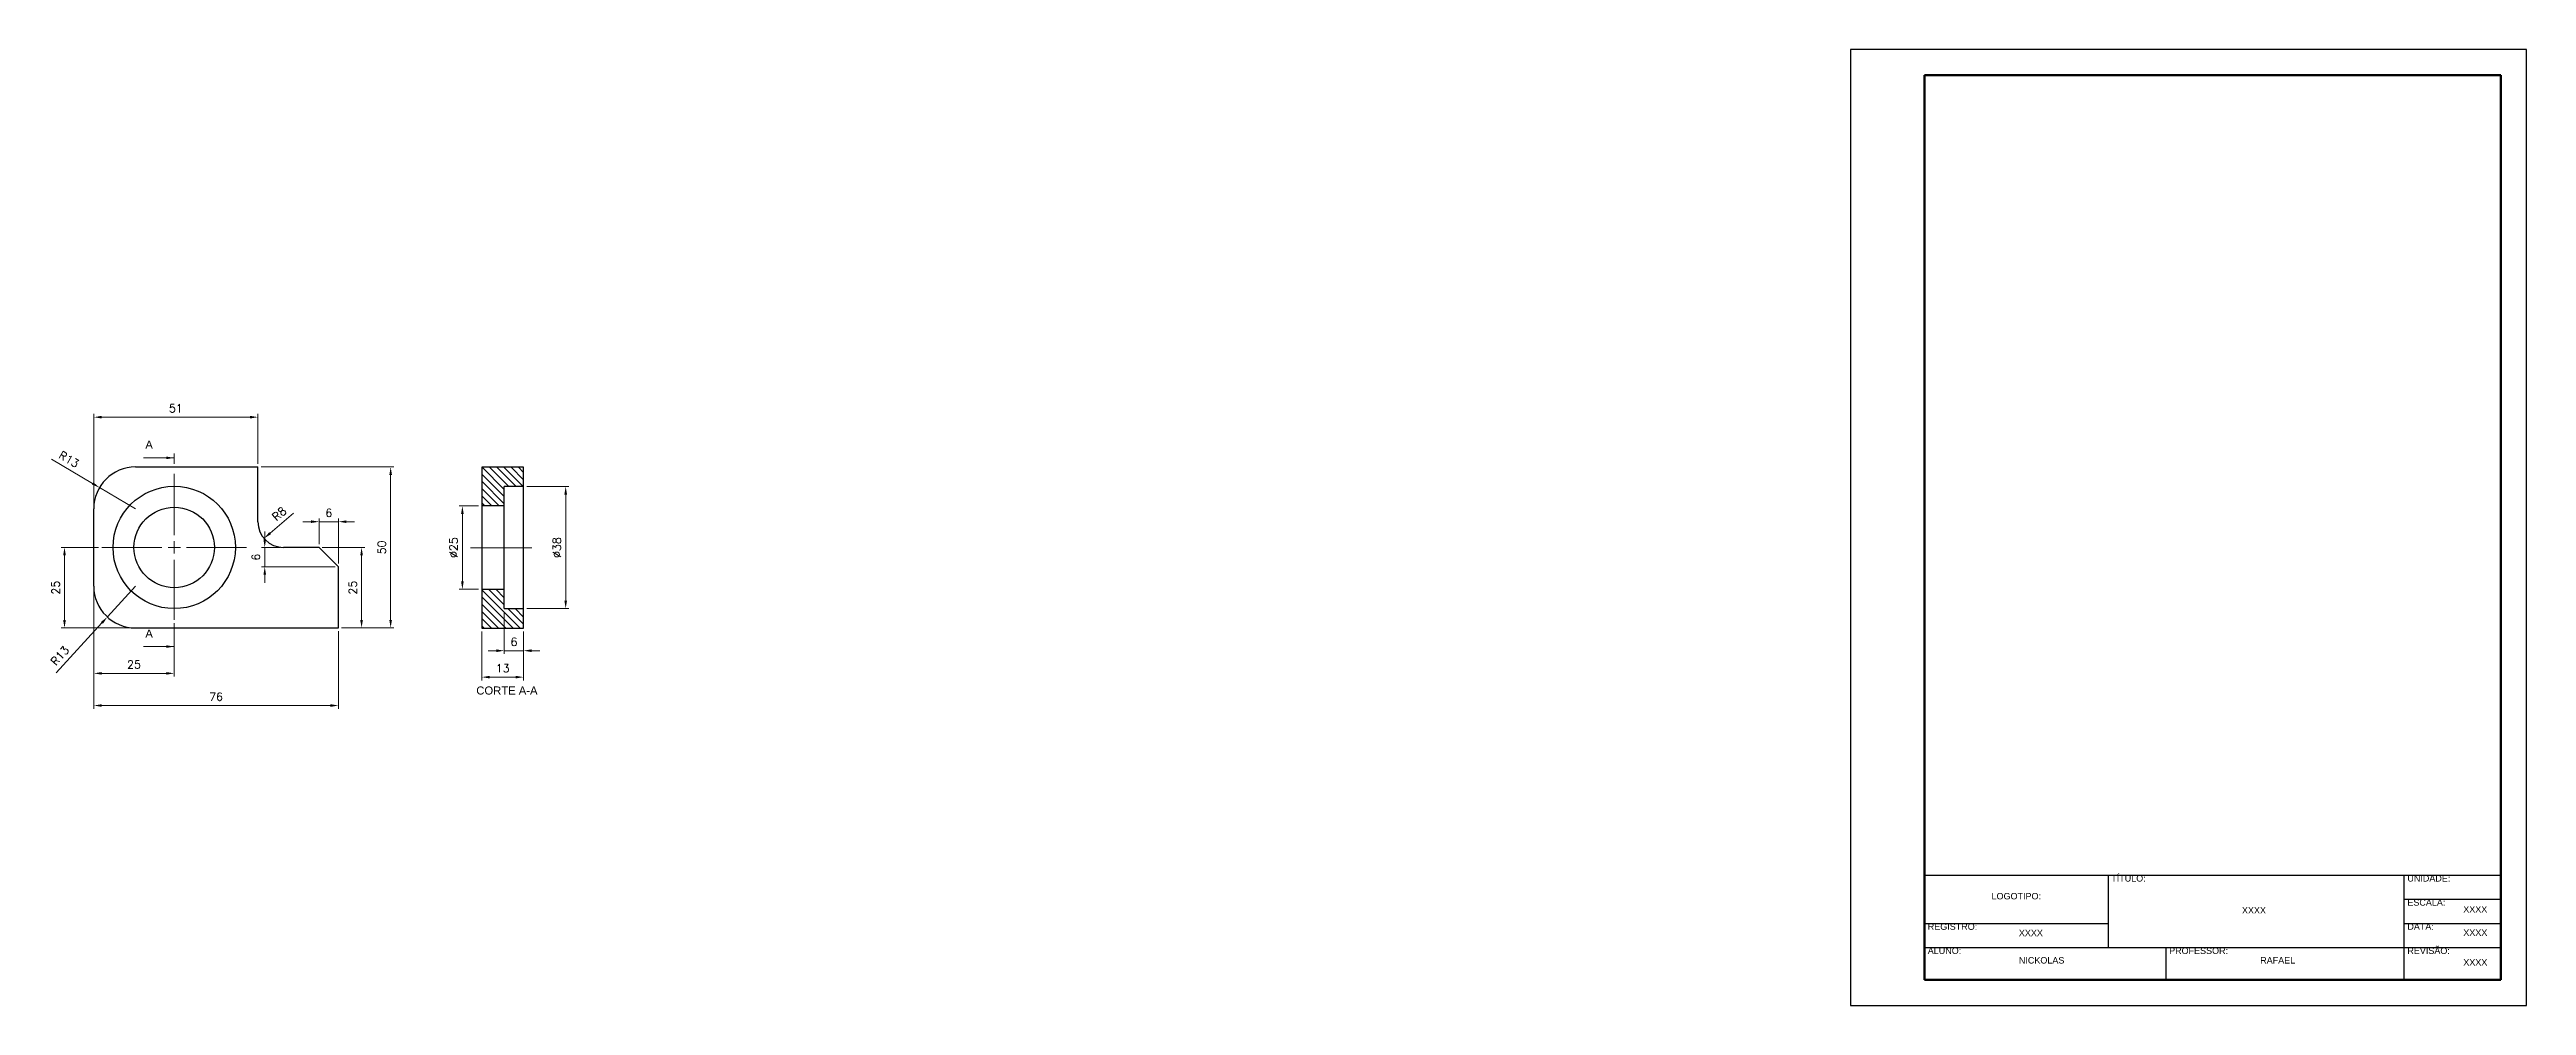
# Model space of a CAD drawing. Header units: millimetres. Extents: x 3710 to 4794, y 1527 to 1831.
# Drawn here: x 3710 to 4479, y 1527 to 1824 of the extents above; entities that cross this region are included whole.
import ezdxf

# ---------------------------------------------------------------- set-up
doc = ezdxf.new("R2010")
doc.units = ezdxf.units.MM
doc.linetypes.add('CENTER', pattern=[50.8, 31.75, -6.35, 6.35, -6.35])
doc.linetypes.add('CENTER2', pattern=[28.575, 19.05, -3.175, 3.175, -3.175])
for name, color, linetype, lineweight in [('CENTRO', 1, 'CENTER', 5), ('CONTORNO 1', 3, 'Continuous', 25), ('CONTORNO 2', 4, 'Continuous', 30), ('CONTORNO 3', 6, 'Continuous', 50), ('COTA', 1, 'Continuous', 13), ('HACHURA', 1, 'Continuous', 13), ('TEXTO 1', 2, 'Continuous', 25), ('TEXTO 2', 3, 'Continuous', 25)]:
    doc.layers.add(name, color=color, linetype=linetype, lineweight=lineweight)
doc.styles.add('ROMANS', font='romans.shx')
doc.styles.get("Standard").update_dxf_attribs({"font": 'arial.ttf'})
doc.dimstyles.new('Padrão', dxfattribs={"dimtxt": 2.5, "dimasz": 2.5, "dimexe": 1, "dimexo": 1, "dimgap": 1.5, "dimtad": 1, "dimdsep": 46, "dimtxsty": 'ROMANS', "dimblk1": 'ARCHTICK', "dimblk2": 'OBLIQUE', "dimcen": 2.5, "dimclrd": 1, "dimclre": 1, "dimclrt": 2, "dimadec": 0, "dimazin": 2, "dimtfac": 1, "dimtmove": 0, "dimatfit": 3, "dimfxl": 0, "dimlwd": -1, "dimlwe": -1, "dimarcsym": 0})

msp = doc.modelspace()

# ---------------------------------------------------------------- texts
at = {"layer": 'TEXTO 1', "attachment_point": 1}
for s, insert, char_height in [('{\\W1.288224; }              A{\\H1.5x; }', (3724.592, 1702.774), 2.5), ('{\\W1.288224; }              A{\\H1.5x; }', (3724.592, 1644.084), 2.5), ('{\\W1.288224; }CORTE A-A{\\H1.51774x; }', (3840.997, 1626.388), 2.5), ('{\\W1.288224; }XXXX{\\H1.5x; }', (4389.776, 1557.868), 2), ('{\\W1.288224; }XXXX{\\H1.5x; }', (4458.528, 1558.129), 2), ('{\\W1.288224; }XXXX{\\H1.5x; }', (4320.466, 1550.812), 2), ('{\\W1.288224; }XXXX{\\H1.5x; }', (4458.542, 1550.91), 2), ('{\\W1.288224; }NICKOLAS{\\H1.51774x; }', (4320.466, 1542.316), 2), ('{\\W1.288224; }RAFAEL{\\H1.5x; }', (4395.446, 1542.316), 2), ('{\\W1.288224; }XXXX{\\H1.5x; }', (4458.545, 1541.681), 2)]:
    msp.add_mtext_dynamic_manual_height_columns(s, width=74.98, gutter_width=653.196, heights=[0], dxfattribs=dict(at, insert=insert, char_height=char_height))
at = {"layer": 'TEXTO 2', "char_height": 2}
for s, width, insert, attachment_point in [('LOGOTIPO:', 57, (4320.661, 1561.225), 5), ('{\\W1.288224; }TÍTULO:{\\H1.75239x; }', 57, (4349.161, 1567.786), 1), ('{\\W1.288224; }UNIDADE:{\\H1.5x; }', 57, (4441.161, 1567.786), 1), ('{\\W1.288224; }ESCALA:{\\H1.51705x; }', 57, (4441.161, 1560.286), 1), ('{\\W1.288224; }REGISTRO:{\\H1.51774x; }', 57, (4292.161, 1552.786), 1), ('{\\W1.288224; }DATA:{\\H1.5x; }', 57, (4441.161, 1552.786), 1), ('{\\W1.288224; }ALUNO:{\\H1.51774x; }', 74.98, (4292.161, 1545.286), 1), ('{\\W1.288224; }PROFESSOR:{\\H1.51774x; }', 74.98, (4367.141, 1545.286), 1), ('{\\W1.288224; }REVISÃO:{\\H1.71896x; }', 57, (4441.161, 1545.286), 1)]:
    msp.add_mtext_dynamic_manual_height_columns(s, width=width, gutter_width=653.196, heights=[0], dxfattribs=dict(at, insert=insert, attachment_point=attachment_point))

# ---------------------------------------------------------------- blocks, each defined once
blk = doc.blocks.new('*U8')
at = {"layer": 'CENTRO', "color": 0, "linetype": 'CENTER2'}
blk.add_line((-10, 0), (10, 0), dxfattribs=at)
blk = doc.blocks.new('*U9')
at = {"layer": 'CENTRO', "color": 0, "linetype": 'CENTER2'}
for p, q in [((0, 3.8), (0, 30.06)), ((-22.5, 0), (-3.8, 0)), ((3.8, 0), (22.5, 0)), ((0, -22.5), (0, -3.8))]:
    blk.add_line(p, q, dxfattribs=at)
at = {"layer": 'CENTRO', "color": 0, "linetype": 'Continuous'}
for p, q in [((-1.9, 0), (1.9, 0)), ((0, -1.9), (0, 1.9))]:
    blk.add_line(p, q, dxfattribs=at)
blk = doc.blocks.new('*D10')
at = {"layer": 'COTA', "color": 1}
for p, q in [((3723.4, 1682.59), (3723.4, 1711.06)), ((3771.9, 1710.06), (3725.9, 1710.06)), ((3774.4, 1695.59), (3774.4, 1711.06))]:
    blk.add_line(p, q, dxfattribs=at)
for points in [[(3725.9, 1710.48), (3725.9, 1709.65), (3723.4, 1710.06)], [(3771.9, 1710.48), (3771.9, 1709.65), (3774.4, 1710.06)]]:
    blk.add_solid(points, dxfattribs=at)
at = {"layer": 'Defpoints', "color": 0}
for p in [(3723.4, 1710.06), (3774.4, 1694.59), (3723.4, 1681.59)]:
    blk.add_point(p, dxfattribs=at)
at = {"layer": 'COTA', "color": 2, "insert": (3748.9, 1712.81), "char_height": 2.5, "attachment_point": 5, "style": 'ROMANS'}
blk.add_mtext('51', dxfattribs=at)
blk = doc.blocks.new('_ArchTick')
at = {"color": 0, "linetype": 'ByBlock', "const_width": 0.15}
blk.add_lwpolyline([(-0.5, -0.5), (0.5, 0.5)], dxfattribs=at)
blk = doc.blocks.new('_Oblique')
at = {"color": 0, "linetype": 'ByBlock', "lineweight": -2}
blk.add_line((-0.5, -0.5), (0.5, 0.5), dxfattribs=at)
blk = doc.blocks.new('*D11')
at = {"layer": 'COTA', "color": 1}
for p, q in [((3723.4, 1656.59), (3723.4, 1629.47)), ((3748.4, 1646.09), (3748.4, 1629.47)), ((3725.9, 1630.47), (3745.9, 1630.47))]:
    blk.add_line(p, q, dxfattribs=at)
for points in [[(3725.9, 1630.89), (3725.9, 1630.06), (3723.4, 1630.47)], [(3745.9, 1630.89), (3745.9, 1630.06), (3748.4, 1630.47)]]:
    blk.add_solid(points, dxfattribs=at)
at = {"layer": 'Defpoints', "color": 0}
for p in [(3723.4, 1657.59), (3748.4, 1647.09), (3748.4, 1630.47)]:
    blk.add_point(p, dxfattribs=at)
at = {"layer": 'COTA', "color": 2, "insert": (3735.9, 1633.22), "char_height": 2.5, "attachment_point": 5, "style": 'ROMANS'}
blk.add_mtext('25', dxfattribs=at)
blk = doc.blocks.new('*D12')
at = {"layer": 'COTA', "color": 1}
for p, q in [((3723.4, 1643.59), (3723.4, 1619.47)), ((3799.4, 1643.59), (3799.4, 1619.47)), ((3796.9, 1620.47), (3725.9, 1620.47))]:
    blk.add_line(p, q, dxfattribs=at)
for points in [[(3725.9, 1620.89), (3725.9, 1620.06), (3723.4, 1620.47)], [(3796.9, 1620.89), (3796.9, 1620.06), (3799.4, 1620.47)]]:
    blk.add_solid(points, dxfattribs=at)
at = {"layer": 'Defpoints', "color": 0}
for p in [(3723.4, 1644.59), (3799.4, 1644.59), (3723.4, 1620.47)]:
    blk.add_point(p, dxfattribs=at)
at = {"layer": 'COTA', "color": 2, "insert": (3761.4, 1623.22), "char_height": 2.5, "attachment_point": 5, "style": 'ROMANS'}
blk.add_mtext('76', dxfattribs=at)
blk = doc.blocks.new('*D13')
at = {"layer": 'COTA', "color": 1}
for p, q in [((3724.9, 1669.59), (3713.31, 1669.59)), ((3714.31, 1647.09), (3714.31, 1667.09)), ((3735.4, 1644.59), (3713.31, 1644.59))]:
    blk.add_line(p, q, dxfattribs=at)
for points in [[(3713.89, 1667.09), (3714.72, 1667.09), (3714.31, 1669.59)], [(3713.89, 1647.09), (3714.72, 1647.09), (3714.31, 1644.59)]]:
    blk.add_solid(points, dxfattribs=at)
at = {"layer": 'Defpoints', "color": 0}
for p in [(3714.31, 1669.59), (3725.9, 1669.59), (3736.4, 1644.59)]:
    blk.add_point(p, dxfattribs=at)
at = {"layer": 'COTA', "color": 2, "insert": (3711.56, 1657.09), "char_height": 2.5, "attachment_point": 5, "rotation": 90, "style": 'ROMANS'}
blk.add_mtext('25', dxfattribs=at)
blk = doc.blocks.new('*D14')
at = {"layer": 'COTA', "color": 1}
for p, q in [((3710.25, 1697.01), (3723.04, 1689.46)), ((3736.4, 1681.59), (3725.2, 1688.19))]:
    blk.add_line(p, q, dxfattribs=at)
blk.add_solid([(3723.26, 1689.82), (3722.83, 1689.1), (3725.2, 1688.19)], dxfattribs=at)
at = {"layer": 'Defpoints', "color": 0}
for p in [(3725.2, 1688.19), (3736.4, 1681.59)]:
    blk.add_point(p, dxfattribs=at)
at = {"layer": 'COTA', "color": 2, "insert": (3715.7, 1696.98), "char_height": 2.5, "attachment_point": 5, "rotation": 329.47612, "style": 'ROMANS'}
blk.add_mtext('R13', dxfattribs=at)
blk = doc.blocks.new('*D15')
at = {"layer": 'COTA', "color": 1}
for p, q in [((3736.4, 1657.59), (3727.62, 1648)), ((3711.73, 1630.6), (3725.94, 1646.15))]:
    blk.add_line(p, q, dxfattribs=at)
blk.add_solid([(3725.63, 1646.43), (3726.25, 1645.87), (3727.62, 1648)], dxfattribs=at)
at = {"layer": 'Defpoints', "color": 0}
for p in [(3736.4, 1657.59), (3727.62, 1648)]:
    blk.add_point(p, dxfattribs=at)
at = {"layer": 'COTA', "color": 2, "insert": (3712.88, 1635.94), "char_height": 2.5, "attachment_point": 5, "rotation": 47.57022, "style": 'ROMANS'}
blk.add_mtext('R13', dxfattribs=at)
blk = doc.blocks.new('*D16')
at = {"layer": 'COTA', "color": 1}
for p, q in [((3794.4, 1669.59), (3807.6, 1669.59)), ((3806.6, 1667.09), (3806.6, 1647.09)), ((3800.4, 1644.59), (3807.6, 1644.59))]:
    blk.add_line(p, q, dxfattribs=at)
for points in [[(3806.18, 1667.09), (3807.01, 1667.09), (3806.6, 1669.59)], [(3806.18, 1647.09), (3807.01, 1647.09), (3806.6, 1644.59)]]:
    blk.add_solid(points, dxfattribs=at)
at = {"layer": 'Defpoints', "color": 0}
for p in [(3793.4, 1669.59), (3799.4, 1644.59), (3806.6, 1644.59)]:
    blk.add_point(p, dxfattribs=at)
at = {"layer": 'COTA', "color": 2, "insert": (3803.85, 1657.09), "char_height": 2.5, "attachment_point": 5, "rotation": 90, "style": 'ROMANS'}
blk.add_mtext('25', dxfattribs=at)
blk = doc.blocks.new('*D17')
at = {"layer": 'COTA', "color": 1}
for p, q in [((3775.4, 1694.59), (3816.63, 1694.59)), ((3815.63, 1692.09), (3815.63, 1647.09)), ((3800.4, 1644.59), (3816.63, 1644.59))]:
    blk.add_line(p, q, dxfattribs=at)
for points in [[(3815.22, 1692.09), (3816.05, 1692.09), (3815.63, 1694.59)], [(3815.22, 1647.09), (3816.05, 1647.09), (3815.63, 1644.59)]]:
    blk.add_solid(points, dxfattribs=at)
at = {"layer": 'Defpoints', "color": 0}
for p in [(3774.4, 1694.59), (3799.4, 1644.59), (3815.63, 1644.59)]:
    blk.add_point(p, dxfattribs=at)
at = {"layer": 'COTA', "color": 2, "insert": (3812.88, 1669.59), "char_height": 2.5, "attachment_point": 5, "rotation": 90, "style": 'ROMANS'}
blk.add_mtext('50', dxfattribs=at)
blk = doc.blocks.new('*D18')
at = {"layer": 'COTA', "color": 1}
blk.add_line((3785.48, 1680.21), (3778.2, 1674.03), dxfattribs=at)
blk.add_solid([(3777.93, 1674.35), (3778.47, 1673.71), (3776.3, 1672.41)], dxfattribs=at)
at = {"layer": 'Defpoints', "color": 0}
for p in [(3782.4, 1677.59), (3776.3, 1672.41)]:
    blk.add_point(p, dxfattribs=at)
at = {"layer": 'COTA', "color": 2, "insert": (3781.02, 1680.03), "char_height": 2.5, "attachment_point": 5, "rotation": 40.33419, "style": 'ROMANS'}
blk.add_mtext('R8', dxfattribs=at)
blk = doc.blocks.new('*D19')
at = {"layer": 'COTA', "color": 1}
for p, q in [((3776.52, 1672.09), (3776.52, 1674.59)), ((3781.4, 1669.59), (3775.52, 1669.59)), ((3798.4, 1663.59), (3775.52, 1663.59)), ((3776.52, 1669.59), (3776.52, 1663.59)), ((3776.52, 1661.09), (3776.52, 1658.59))]:
    blk.add_line(p, q, dxfattribs=at)
for points in [[(3776.11, 1672.09), (3776.94, 1672.09), (3776.52, 1669.59)], [(3776.11, 1661.09), (3776.94, 1661.09), (3776.52, 1663.59)]]:
    blk.add_solid(points, dxfattribs=at)
at = {"layer": 'Defpoints', "color": 0}
for p in [(3776.52, 1663.59), (3782.4, 1669.59), (3799.4, 1663.59)]:
    blk.add_point(p, dxfattribs=at)
at = {"layer": 'COTA', "color": 2, "insert": (3773.77, 1666.59), "char_height": 2.5, "attachment_point": 5, "rotation": 90, "style": 'ROMANS'}
blk.add_mtext('6', dxfattribs=at)
blk = doc.blocks.new('*D20')
at = {"layer": 'COTA', "color": 1}
for p, q in [((3790.9, 1677.59), (3788.4, 1677.59)), ((3793.4, 1670.59), (3793.4, 1678.59)), ((3799.4, 1677.59), (3793.4, 1677.59)), ((3799.4, 1664.59), (3799.4, 1678.59)), ((3801.9, 1677.59), (3804.4, 1677.59))]:
    blk.add_line(p, q, dxfattribs=at)
for points in [[(3790.9, 1678.01), (3790.9, 1677.18), (3793.4, 1677.59)], [(3801.9, 1678.01), (3801.9, 1677.18), (3799.4, 1677.59)]]:
    blk.add_solid(points, dxfattribs=at)
at = {"layer": 'Defpoints', "color": 0}
for p in [(3793.4, 1677.59), (3793.4, 1669.59), (3799.4, 1663.59)]:
    blk.add_point(p, dxfattribs=at)
at = {"layer": 'COTA', "color": 2, "insert": (3796.4, 1680.34), "char_height": 2.5, "attachment_point": 5, "style": 'ROMANS'}
blk.add_mtext('6', dxfattribs=at)
blk = doc.blocks.new('*D21')
at = {"layer": 'COTA', "color": 1}
for p, q in [((3842.94, 1682.49), (3836.92, 1682.49)), ((3837.92, 1679.99), (3837.92, 1659.09)), ((3842.94, 1656.59), (3836.92, 1656.59))]:
    blk.add_line(p, q, dxfattribs=at)
for points in [[(3837.51, 1679.99), (3838.34, 1679.99), (3837.92, 1682.49)], [(3837.51, 1659.09), (3838.34, 1659.09), (3837.92, 1656.59)]]:
    blk.add_solid(points, dxfattribs=at)
at = {"layer": 'Defpoints', "color": 0}
for p in [(3843.94, 1682.49), (3837.92, 1656.59), (3843.94, 1656.59)]:
    blk.add_point(p, dxfattribs=at)
at = {"layer": 'COTA', "color": 2, "insert": (3835.17, 1669.54), "char_height": 2.5, "attachment_point": 5, "rotation": 90, "style": 'ROMANS'}
blk.add_mtext('%%C25', dxfattribs=at)
blk = doc.blocks.new('*D22')
at = {"layer": 'COTA', "color": 1}
for p, q in [((3857.94, 1688.49), (3871.01, 1688.49)), ((3870.01, 1685.99), (3870.01, 1653.09)), ((3857.94, 1650.59), (3871.01, 1650.59))]:
    blk.add_line(p, q, dxfattribs=at)
for points in [[(3869.6, 1685.99), (3870.43, 1685.99), (3870.01, 1688.49)], [(3869.6, 1653.09), (3870.43, 1653.09), (3870.01, 1650.59)]]:
    blk.add_solid(points, dxfattribs=at)
at = {"layer": 'Defpoints', "color": 0}
for p in [(3856.94, 1688.49), (3856.94, 1650.59), (3870.01, 1650.59)]:
    blk.add_point(p, dxfattribs=at)
at = {"layer": 'COTA', "color": 2, "insert": (3867.26, 1669.54), "char_height": 2.5, "attachment_point": 5, "rotation": 90, "style": 'ROMANS'}
blk.add_mtext('%%C38', dxfattribs=at)
blk = doc.blocks.new('*D23')
at = {"layer": 'COTA', "color": 1}
for p, q in [((3843.94, 1643.49), (3843.94, 1628.29)), ((3856.94, 1643.49), (3856.94, 1628.29)), ((3846.44, 1629.29), (3854.44, 1629.29))]:
    blk.add_line(p, q, dxfattribs=at)
for points in [[(3846.44, 1629.71), (3846.44, 1628.88), (3843.94, 1629.29)], [(3854.44, 1629.71), (3854.44, 1628.88), (3856.94, 1629.29)]]:
    blk.add_solid(points, dxfattribs=at)
at = {"layer": 'Defpoints', "color": 0}
for p in [(3843.94, 1644.49), (3856.94, 1644.49), (3856.94, 1629.29)]:
    blk.add_point(p, dxfattribs=at)
at = {"layer": 'COTA', "color": 2, "insert": (3850.44, 1632.04), "char_height": 2.5, "attachment_point": 5, "style": 'ROMANS'}
blk.add_mtext('13', dxfattribs=at)
blk = doc.blocks.new('*D24')
at = {"layer": 'COTA', "color": 1}
for p, q in [((3850.94, 1649.59), (3850.94, 1636.51)), ((3856.94, 1643.49), (3856.94, 1636.51)), ((3848.44, 1637.51), (3845.94, 1637.51)), ((3856.94, 1637.51), (3850.94, 1637.51)), ((3859.44, 1637.51), (3861.94, 1637.51))]:
    blk.add_line(p, q, dxfattribs=at)
for points in [[(3848.44, 1637.93), (3848.44, 1637.09), (3850.94, 1637.51)], [(3859.44, 1637.93), (3859.44, 1637.09), (3856.94, 1637.51)]]:
    blk.add_solid(points, dxfattribs=at)
at = {"layer": 'Defpoints', "color": 0}
for p in [(3850.94, 1650.59), (3856.94, 1644.49), (3850.94, 1637.51)]:
    blk.add_point(p, dxfattribs=at)
at = {"layer": 'COTA', "color": 2, "insert": (3853.94, 1640.26), "char_height": 2.5, "attachment_point": 5, "style": 'ROMANS'}
blk.add_mtext('6', dxfattribs=at)

# ---------------------------------------------------------------- dimensions: what is measured, and where the dimension line sits
at = {"layer": 'COTA'}
for base, p1, p2, picture, middle in [((3723.396, 1710.064), (3774.396, 1694.591), (3723.396, 1681.591), '*D10', (3748.896, 1712.814)), ((3793.396, 1677.594), (3799.396, 1663.591), (3793.396, 1669.591), '*D20', (3796.396, 1680.344)), ((3748.396, 1630.474), (3723.396, 1657.591), (3748.396, 1647.091), '*D11', (3735.896, 1633.224)), ((3850.939, 1637.511), (3856.939, 1644.489), (3850.939, 1650.591), '*D24', (3853.939, 1640.261)), ((3723.396, 1620.474), (3799.396, 1644.591), (3723.396, 1644.591), '*D12', (3761.396, 1623.224)), ((3856.939, 1629.294), (3843.939, 1644.489), (3856.939, 1644.489), '*D23', (3850.439, 1632.044))]:
    dim = msp.add_linear_dim(base=base, p1=p1, p2=p2, dimstyle='Padrão', dxfattribs=at)
    dim.commit()
    dim.dimension.update_dxf_attribs({"geometry": picture, "text_midpoint": middle})
for center, mpoint, picture, middle in [((3736.396, 1681.591), (3725.197, 1688.194), '*D14', (3714.307, 1694.615)), ((3782.396, 1677.591), (3776.298, 1672.413), '*D18', (3782.795, 1677.93)), ((3736.396, 1657.591), (3727.625, 1647.996), '*D15', (3714.908, 1634.084))]:
    dim = msp.add_radius_dim(center=center, mpoint=mpoint, dimstyle='Padrão', dxfattribs=at)
    dim.commit()
    dim.dimension.update_dxf_attribs({"geometry": picture, "text_midpoint": middle, "dimtype": 164})
for base, p1, p2, picture, middle in [((3815.635, 1644.591), (3774.396, 1694.591), (3799.396, 1644.591), '*D17', (3812.885, 1669.591)), ((3776.523, 1663.591), (3782.396, 1669.591), (3799.396, 1663.591), '*D19', (3773.773, 1666.591)), ((3714.306, 1669.591), (3736.396, 1644.591), (3725.896, 1669.591), '*D13', (3711.556, 1657.091)), ((3806.597, 1644.591), (3793.396, 1669.591), (3799.396, 1644.591), '*D16', (3803.847, 1657.091))]:
    dim = msp.add_linear_dim(base=base, p1=p1, p2=p2, angle=90, dimstyle='Padrão', dxfattribs=at)
    dim.commit()
    dim.dimension.update_dxf_attribs({"geometry": picture, "text_midpoint": middle})
for base, p1, p2, text, picture, middle in [((3870.014, 1650.591), (3856.939, 1688.489), (3856.939, 1650.591), '%%C38', '*D22', (3867.264, 1669.54)), ((3837.922, 1656.591), (3843.939, 1682.489), (3843.939, 1656.591), '%%C25', '*D21', (3835.172, 1669.54))]:
    dim = msp.add_linear_dim(base=base, p1=p1, p2=p2, angle=90, text=text, dimstyle='Padrão', dxfattribs=at)
    dim.commit()
    dim.dimension.update_dxf_attribs({"geometry": picture, "text_midpoint": middle})

# ---------------------------------------------------------------- hatches: boundary and pattern name
at = {"layer": 'HACHURA'}
h = msp.add_hatch(dxfattribs=at)
h.set_pattern_fill('ANSI31', color=256, scale=0.5, angle=90)
h.paths.add_polyline_path([(3856.939, 1694.489), (3843.939, 1694.489), (3843.939, 1682.489), (3850.939, 1682.489), (3850.939, 1688.489), (3856.939, 1688.489)])
h = msp.add_hatch(dxfattribs=at)
h.set_pattern_fill('ANSI31', color=256, scale=0.5, angle=90)
h.paths.add_polyline_path([(3856.939, 1650.591), (3850.939, 1650.591), (3850.939, 1656.591), (3843.939, 1656.591), (3843.939, 1644.489), (3856.939, 1644.489)])

# ---------------------------------------------------------------- linework, layer by layer
at = {"layer": 'CONTORNO 1'}
for p, q in [((3736.396, 1694.591), (3774.396, 1694.591)), ((3774.396, 1677.591), (3774.396, 1694.591)), ((3843.939, 1694.489), (3843.939, 1644.489)), ((3856.939, 1694.489), (3843.939, 1694.489)), ((3856.939, 1644.489), (3856.939, 1694.489)), ((3850.939, 1650.591), (3850.939, 1688.489)), ((3856.939, 1688.489), (3850.939, 1688.489)), ((3723.396, 1657.591), (3723.396, 1681.591)), ((3850.939, 1682.489), (3843.939, 1682.489)), ((3793.396, 1669.591), (3782.396, 1669.591)), ((3793.396, 1669.591), (3799.396, 1663.591)), ((3799.396, 1644.591), (3799.396, 1663.591)), ((3843.939, 1656.591), (3850.939, 1656.591)), ((3850.939, 1650.591), (3856.939, 1650.591)), ((3736.396, 1644.591), (3799.396, 1644.591)), ((3843.939, 1644.489), (3856.939, 1644.489))]:
    msp.add_line(p, q, dxfattribs=at)
for radius in [19, 12.5]:
    msp.add_circle((3748.396, 1669.591), radius, dxfattribs=at)
for centre, radius, start, end in [((3736.396, 1681.591), 13, 90, 180), ((3782.396, 1677.591), 8, 180, 270), ((3736.396, 1657.591), 13, 180, 270)]:
    msp.add_arc(centre, radius, start, end, dxfattribs=at)
at = {"layer": 'CONTORNO 2'}
for p, q in [((4269.161, 1824.286), (4269.161, 1527.286)), ((4479.161, 1824.286), (4269.161, 1824.286)), ((4479.161, 1527.286), (4479.161, 1824.286)), ((4292.161, 1567.786), (4471.161, 1567.786)), ((4349.161, 1567.786), (4349.161, 1545.286)), ((4441.161, 1567.786), (4471.161, 1567.786)), ((4441.161, 1535.286), (4441.161, 1567.786)), ((4441.161, 1560.286), (4471.161, 1560.286)), ((4292.161, 1552.786), (4349.161, 1552.786)), ((4441.161, 1552.786), (4471.161, 1552.786)), ((4441.161, 1552.786), (4471.161, 1552.786)), ((4292.161, 1545.286), (4471.161, 1545.286)), ((4367.141, 1545.286), (4367.141, 1535.286)), ((4441.161, 1545.286), (4471.161, 1545.286)), ((4269.161, 1527.286), (4479.161, 1527.286))]:
    msp.add_line(p, q, dxfattribs=at)
at = {"layer": 'CONTORNO 3'}
for p, q in [((4292.161, 1816.286), (4292.161, 1535.286)), ((4471.161, 1816.286), (4292.161, 1816.286)), ((4471.161, 1535.286), (4471.161, 1816.286)), ((4292.161, 1535.286), (4471.161, 1535.286))]:
    msp.add_line(p, q, dxfattribs=at)

# ---------------------------------------------------------------- block references
at = {"layer": 'CENTRO', "linetype": 'CENTER2'}
for name, p in [('*U9', (3748.396, 1669.591)), ('*U8', (3850.439, 1669.489))]:
    msp.add_blockref(name, p, dxfattribs=at)

msp.set_redraw_order([(e.dxf.handle, doc.entitydb.next_handle()) for e in msp.query("TEXT MTEXT ATTDEF DIMENSION ARC_DIMENSION")])  # texts and dimensions are drawn at this point

# ---------------------------------------------------------------- leaders
at = {"layer": 'COTA'}
for points in [[(3748.396, 1697.419), (3738.895, 1697.419)], [(3748.396, 1638.791), (3738.895, 1638.791)]]:
    msp.add_leader(points, dimstyle='Padrão', override={"dimgap": 1.5, "dimtad": 0}, dxfattribs=at)

doc.saveas('drawing.dxf')
